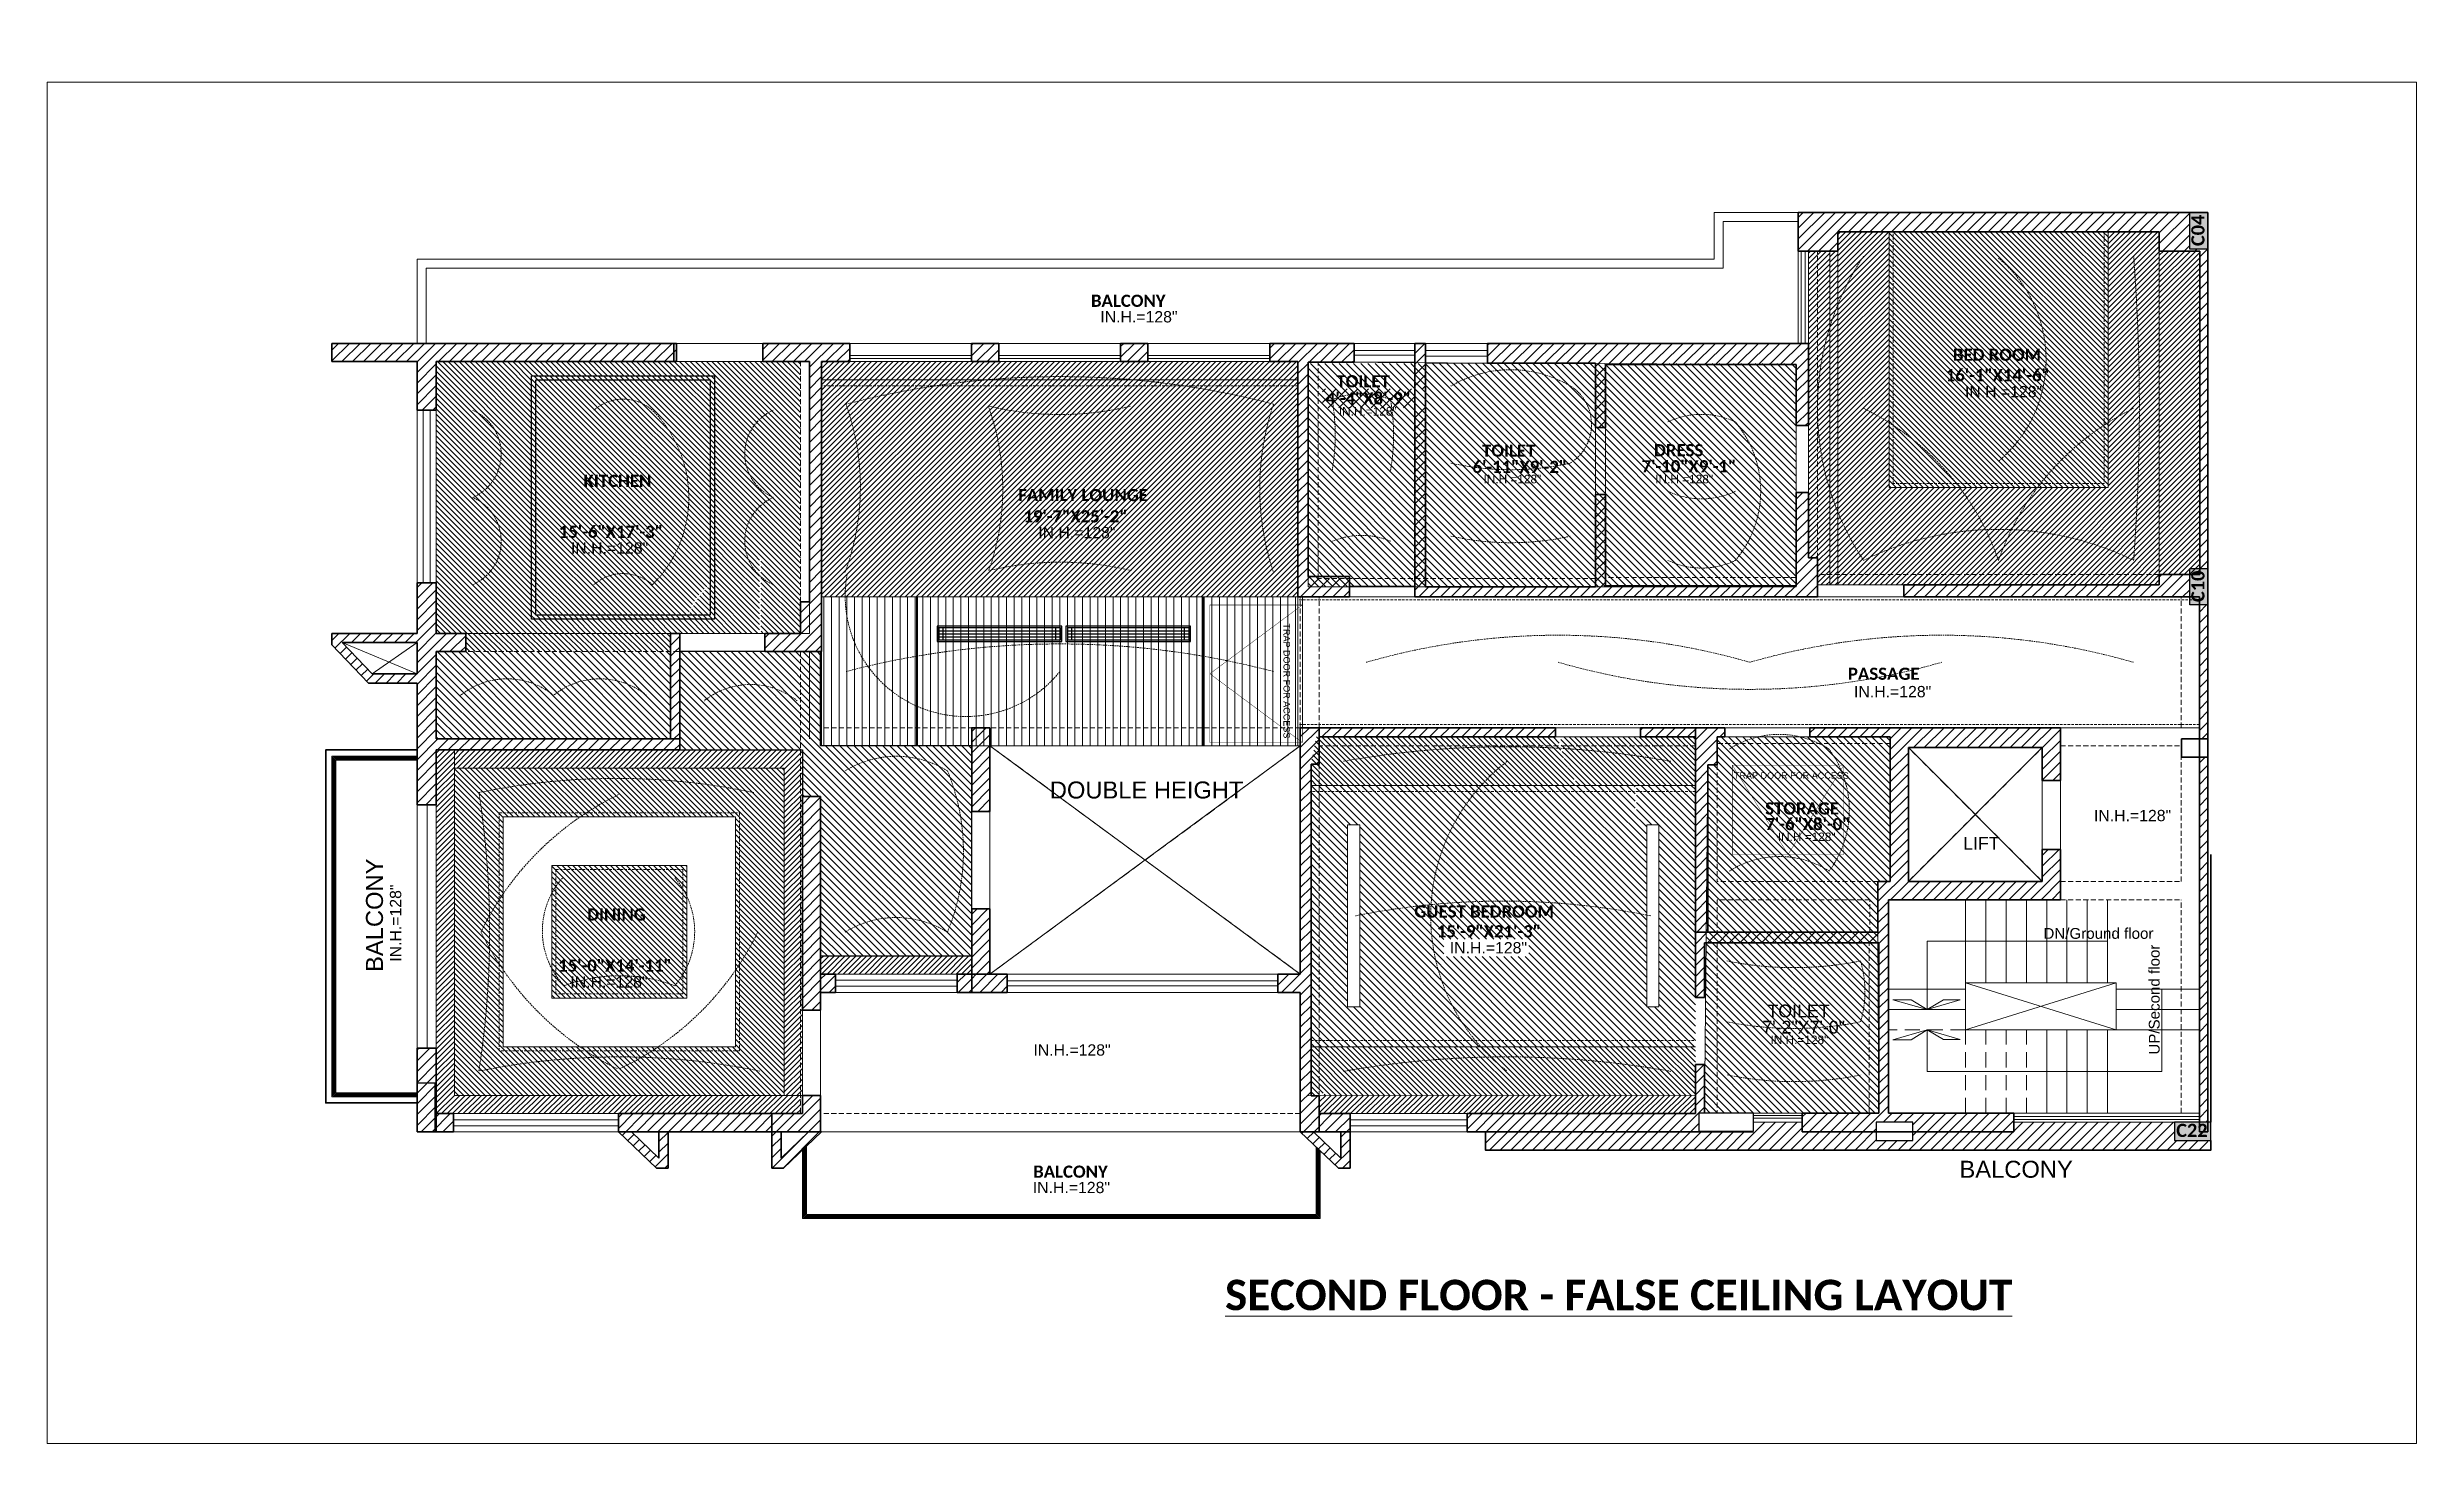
# Model space of a CAD drawing. Header units: inches. Extents: x 334 to 1502, y 431 to 1120.
import ezdxf

# ---------------------------------------------------------------- set-up
doc = ezdxf.new("R2010")
doc.units = ezdxf.units.IN
for name, pattern in [('DASH', [0.35, 0.25, -0.1]), ('DASHED', [0.75, 0.5, -0.25]), ('DASHED2', [0.375, 0.25, -0.125]), ('HIDDEN', [0.375, 0.25, -0.125])]:
    doc.linetypes.add(name, pattern=pattern)
doc.layers.add('AC TEXT', color=7, linetype='Continuous')
for name, color, linetype, lineweight in [('ACCESS', 8, 'Continuous', 0), ('COLUMN912', 7, 'Continuous', 30), ('COVE LIGHT', 20, 'Continuous', 20), ('DIM-1', 5, 'Continuous', 9), ('ELE', 252, 'Continuous', 15), ('FALSE CEILING 1', 3, 'Continuous', 20), ('FALSE CEILING 2', 3, 'Continuous', 25), ('FUR', 32, 'Continuous', 18), ('HIGHT LVL', 7, 'Continuous', 5), ('LOOPING', 1, 'Continuous', 0), ('PP-BEAM', 1, 'HIDDEN', 9), ('PP-WALL', 254, 'Continuous', 35), ('PROJECTION', 7, 'DASHED', 20), ('RAILI', 254, 'Continuous', 9), ('SAG AND R', 200, 'Continuous', 30), ('STAIRCASE', 113, 'Continuous', 13), ('TC', 7, 'Continuous', 5), ('TEXT', 7, 'Continuous', 15), ('wall hatch', 253, 'Continuous', 20), ('WINDOW', 255, 'Continuous', 20)]:
    doc.layers.add(name, color=color, linetype=linetype, lineweight=lineweight)
for name, color, linetype, lineweight, true_color in [('COLUMN H', 253, 'Continuous', 5, 0xb0b0b0), ('PP-OUTER', 253, 'Continuous', 5, 0xb0b0b0), ('PROJE.LINTEL', 97, 'Continuous', 15, 0x458c45)]:
    doc.layers.add(name, color=color, linetype=linetype, lineweight=lineweight, true_color=true_color)
doc.styles.add('calibri', font='')
doc.styles.get("Standard").update_dxf_attribs({"font": 'arial.ttf'})
doc.styles.get('calibri').set_extended_font_data('Calibri', bold=True)
pattern_1 = [(135, (-294596.5954, 1027.533), (-1.767766953, -1.767766953), [])]
pattern_2 = [(45, (-294596.5954, 1027.533), (-1.325825215, 1.325825215), [])]
pattern_3 = [(45, (-286389.2876, -2690.9388), (-2.65165043, 2.65165043), [])]
pattern_4 = [(135, (-297036.7012, 1697.5192), (-1.325825215, -1.325825215), [])]
pattern_5 = [(45, (-292254.5132, 301.3502), (-1.325825215, 1.325825215), [])]
pattern_6 = [(45, (-289711.4358, 437.6459), (-1.325825215, 1.325825215), [])]
pattern_7 = [(135, (-296462.777, 1741.9769), (-1.767766953, -1.767766953), [])]

msp = doc.modelspace()

# ---------------------------------------------------------------- texts
at = {"layer": 'AC TEXT', "insert": (946.3, 835.6), "char_height": 3.188, "attachment_point": 1, "rotation": 270}
msp.add_mtext_dynamic_manual_height_columns('TRAP DOOR FOR ACCESS', width=59.998, gutter_width=40, heights=[0], dxfattribs=at)
at = {"layer": 'AC TEXT', "insert": (1165.2, 762.2), "char_height": 3.188, "attachment_point": 1}
msp.add_mtext_dynamic_manual_height_columns('TRAP DOOR FOR ACCESS', width=59.998, gutter_width=40, heights=[0], dxfattribs=at)
at = {"layer": 'HIGHT LVL', "color": 5}
for height, p in [(5.58, (852.8, 984)), (5.58, (1279.1, 947.1)), (4.18, (970.4, 938.1)), (4.18, (1041.7, 904.7)), (4.18, (1126.4, 904.7)), (5.58, (822.2, 877.6)), (5.58, (591.8, 870, 907.7)), (5.58, (1224.4, 799.2)), (5.58, (1342.7, 738.1)), (4.18, (1186.8, 728.3)), (5.58, (1025.1, 672.9)), (5.58, (591.5, 656.1, 907.7)), (4.18, (1183.2, 628.2)), (4.18, (1183.2, 628.2)), (5.58, (819.8, 622.5)), (5.58, (819.5, 554.7))]:
    msp.add_text('IN.H.=128"', height=height, dxfattribs=at).set_placement(p)
msp.add_text('IN.H.=128"', height=5.58, rotation=90, dxfattribs=at).set_placement((508.1, 668.8))
at = {"layer": 'TC', "char_height": 6.5, "width": 58.157, "attachment_point": 1, "rotation": 90, "style": 'calibri'}
for s, insert in [(' C04', (1390.7, 1019.4)), (' C10', (1390.7, 843.9))]:
    msp.add_mtext(s, dxfattribs=dict(at, insert=insert))
at = {"layer": 'TC', "insert": (1381, 588.9), "char_height": 6.5, "width": 58.157, "attachment_point": 1, "style": 'calibri'}
msp.add_mtext(' C22', dxfattribs=at)
at = {"layer": 'TEXT', "color": 0, "lineweight": 5, "style": 'calibri'}
for s, p in [('BALCONY', (848.2, 991.7)), ('BED ROOM', (1273.2, 965.1)), ('TOILET', (969.2, 952)), ('16\'-1"X14\'-6"', (1269.6, 955)), ('4\'-4"X8\'-9"', (964, 943.6)), ('TOILET', (1041, 917.8)), ('DRESS', (1125.8, 918)), ('6\'-11"X9\'-2"', (1036.3, 909.8)), ('7\'-10"X9\'-1"', (1119.7, 910.1)), ('KITCHEN', (598, 902.9)), ('FAMILY LOUNGE', (812.3, 895.9)), ('19\'-7"X25\'-2"', (814.9, 885.4)), ('15\'-6"X17\'-3"', (585.8, 877.8, 907.7)), ('PASSAGE', (1221.4, 807.8)), ('STORAGE', (1180.6, 741.4)), ('7\'-6"X8\'-0"', (1180.7, 733.7)), ('DINING', (599.8, 689.1)), ('GUEST BEDROOM', (1007.6, 690.6)), ('15\'-9"X21\'-3"', (1018.7, 680.8)), ('15\'-0"X14\'-11"', (585.5, 663.9, 907.7)), ('BALCONY', (819.7, 562.3))]:
    msp.add_text(s, height=6, dxfattribs=at).set_placement(p)
at = {"layer": 'TEXT'}
for s, height, p in [('DOUBLE HEIGHT', 8.367, (827.9, 749.3)), ('LIFT', 6.28, (1278.2, 724.1)), ('DN/Ground floor', 5.334, (1317.8, 680.1)), ('TOILET', 6.28, (1181.7, 641.4)), ('TOILET', 6.28, (1181.7, 641.4)), ('7\'-2"X7\'-0"', 6.275, (1179.2, 633.4)), ('7\'-2"X7\'-0"', 6.275, (1179.2, 633.4)), ('BALCONY', 8.37, (1276.4, 562.3))]:
    msp.add_text(s, height=height, dxfattribs=at).set_placement(p)
for s, height, p in [('BALCONY', 8.37, (499.1, 663.8)), ('UP/Second floor', 5.334, (1375.1, 623))]:
    msp.add_text(s, height=height, rotation=90, dxfattribs=at).set_placement(p)
at = {"layer": 'TEXT', "ltscale": 10, "style": 'calibri'}
msp.add_text('%%USECOND FLOOR - FALSE CEILING LAYOUT', height=15, dxfattribs=at).set_placement((914.3, 497))

# ---------------------------------------------------------------- blocks, each defined once
blk = doc.blocks.new('xvxvx')
at = {"layer": 'ELE', "ltscale": 30}
blk.add_line((299793.7, 4777.7), (299793.7, 4609.7), dxfattribs=at)
at = {"layer": 'PP-WALL', "ltscale": 10}
blk.add_lwpolyline([(299835.7, 4780.7), (299790.7, 4780.7), (299790.7, 4606.7), (299835.7, 4606.7)], dxfattribs=at)
at = {"layer": 'PP-WALL', "color": 4, "lineweight": 15, "ltscale": 5}
for points in [[(299835.7, 4777.2), (299794.2, 4777.2), (299794.2, 4610.2), (299835.7, 4610.2)], [(299835.7, 4776.7), (299794.7, 4776.7), (299794.7, 4610.7), (299835.7, 4610.7)], [(299835.7, 4776.2), (299795.2, 4776.2), (299795.2, 4611.2), (299835.7, 4611.2)], [(299835.7, 4775.7), (299795.7, 4775.7), (299795.7, 4611.7), (299835.7, 4611.7)]]:
    blk.add_lwpolyline(points, dxfattribs=at)
at = {"layer": 'PROJECTION', "ltscale": 10}
blk.add_line((299793.7, 4777.7), (299793.7, 4609.7), dxfattribs=at)
at = {"layer": 'RAILI'}
blk.add_lwpolyline([(299793.7, 4777.7), (299793.7, 4609.7)], dxfattribs=at)
blk = doc.blocks.new('cbcb')
at = {"layer": 'PP-WALL', "ltscale": 30}
for p, q in [((299558.9, 4135.5), (299577.7, 4117.5)), ((299558.9, 4135.5), (299583.4, 4135.5)), ((299565.4, 4135.5), (299578.9, 4122.5)), ((299578.9, 4135.5), (299578.9, 4122.5)), ((299583.4, 4135.5), (299583.4, 4117.5)), ((299577.7, 4117.5), (299583.4, 4117.5))]:
    blk.add_line(p, q, dxfattribs=at)
blk = doc.blocks.new('dttdtrttr')
at = {"layer": 'SAG AND R', "lineweight": 30, "ltscale": 10}
for p, q in [((284969.2, 6124.3), (285029.2, 6124.3)), ((284969.2, 6122.8), (285029.2, 6122.8)), ((284969.2, 6121.3), (285029.2, 6121.3)), ((284971.4, 6119.8), (284971.4, 6125.8)), ((285026.9, 6119.8), (285026.9, 6125.8))]:
    blk.add_line(p, q, dxfattribs=at)
at = {"layer": 'SAG AND R', "ltscale": 10}
for points in [[(284968.4, 6119), (285029.9, 6119), (285029.9, 6126.5), (284968.4, 6126.5)], [(284969.2, 6119.8), (285029.2, 6119.8), (285029.2, 6125.8), (284969.2, 6125.8)]]:
    blk.add_lwpolyline(points, close=True, dxfattribs=at)

# ---------------------------------------------------------------- hatches: boundary and pattern name
at = {"layer": 'COLUMN H', "ltscale": 5}
h = msp.add_hatch(color=256, dxfattribs=at)
h.dxf.hatch_style = 1
h.paths.add_polyline_path([(1398.9, 1020.2), (1389.9, 1020.2), (1389.9, 1038.2), (1398.9, 1038.2)])
h = msp.add_hatch(color=256, dxfattribs=at)
h.dxf.hatch_style = 1
h.paths.add_polyline_path([(1398.9, 844.7), (1389.9, 844.7), (1389.9, 862.7), (1398.9, 862.7)])
h = msp.add_hatch(color=256, dxfattribs=at)
h.dxf.hatch_style = 1
h.paths.add_polyline_path([(1382.4, 589.7), (1382.4, 580.7), (1400.4, 580.7), (1400.4, 589.7)])
at = {"layer": 'FALSE CEILING 1', "ltscale": 10}
h = msp.add_hatch(dxfattribs=at)
h.set_pattern_fill('ANSI31', color=256, scale=15, angle=360)
h.set_pattern_definition([(45, (-296771.3898, 716.5284), (-1.325825215, 1.325825215), [])])
h.paths.add_polyline_path([(872.5, 955.7), (747.7, 955.7), (747.7, 848.7), (872.5, 848.7)])
h.paths.add_polyline_path([(950.2, 955.7), (872.5, 955.7), (872.5, 848.7), (950.2, 848.7), (950.2, 858.7)])
h.paths.add_polyline_path([(747.7, 955.7), (715.4, 955.7), (715.4, 848.7), (747.7, 848.7)])
h.paths.add_polyline_path([(820.8, 876.1), (862.6, 876.1)], flags=16)
h.paths.add_polyline_path([(818.2, 1119.6), (802.4, 1119.6)])
at = {"layer": 'FALSE CEILING 1', "ltscale": 10, "true_color": 0xafd9aa}
h = msp.add_hatch(dxfattribs=at)
h.set_pattern_fill('ANSI31', color=9, scale=15)
h.set_pattern_definition(pattern_5)
h.paths.add_polyline_path([(1349.7, 902.6), (1295.7, 902.6), (1295.7, 854.7), (1374.9, 854.7), (1374.9, 982.6), (1349.7, 982.6)])
h.paths.add_polyline_path([(1374.9, 1019.2), (1374.9, 1028.7), (1349.7, 1028.7), (1349.7, 982.6), (1374.9, 982.6)])
h.paths.add_polyline_path([(1295.7, 854.7), (1295.7, 902.6), (1241.7, 902.6), (1241.7, 982.6), (1216.4, 982.6), (1216.4, 854.7)])
h.paths.add_polyline_path([(1241.7, 1028.7), (1216.4, 1028.7), (1216.4, 1019.2), (1216.4, 982.6), (1241.7, 982.6)])
h.paths.add_polyline_path([(1243.3, 876.6), (1243.3, 880.7)], flags=16)
at = {"layer": 'FALSE CEILING 1', "ltscale": 10}
h = msp.add_hatch(dxfattribs=at)
h.set_pattern_fill('ANSI31', color=256, scale=15, angle=90)
h.set_pattern_definition([(135, (614.4288, 294532.7942), (-1.325825215, -1.325825215), [])])
h.paths.add_polyline_path([(1349.7, 902.6), (1349.7, 982.6), (1295.7, 982.6), (1295.7, 902.6)])
h.paths.add_polyline_path([(1349.7, 982.6), (1349.7, 1028.7), (1295.7, 1028.7), (1295.7, 982.6)])
h.paths.add_polyline_path([(1295.7, 982.6), (1295.7, 1028.7), (1241.7, 1028.7), (1241.7, 982.6)])
h.paths.add_polyline_path([(1295.7, 902.6), (1295.7, 982.6), (1241.7, 982.6), (1241.7, 902.6)])
h.paths.add_polyline_path([(1320.4, 1017.8), (1304.6, 1017.8)], flags=16)
h = msp.add_hatch(dxfattribs=at)
h.set_pattern_fill('ANSI31', color=256, scale=15, angle=90)
h.set_pattern_definition([(135, (-294596.5954, 1027.533), (-1.325825215, -1.325825215), [])])
h.paths.add_polyline_path([(662.5, 859.9, -0.162461), (685.4, 868.1), (685.5, 830.7), (704.9, 830.7), (704.9, 846.2), (704.9, 964.7), (525.4, 964.7), (525.4, 830.7), (647.8, 830.7, -0.045739), (648.6, 837.7), (572.4, 837.7), (572.4, 957.7), (662.5, 957.7)])
h.paths.add_polyline_path([(684.8, 868.1, 0.15786), (662.5, 859.9), (662.5, 837.7), (648.6, 837.7, 0.045739), (647.8, 830.7), (684.8, 830.7)], flags=17)
h = msp.add_hatch(dxfattribs=at)
h.set_pattern_fill('ANSI31', color=256, scale=20, angle=90)
h.set_pattern_definition(pattern_1)
h.paths.add_polyline_path([(1195.9, 853.7), (1195.9, 963.8), (955.2, 963.8), (955.2, 853.7)])
h = msp.add_hatch(dxfattribs=at)
h.set_pattern_fill('ANSI31', color=71, scale=15, angle=270)
h.set_pattern_definition([(315, (-294596.5954, 1025.533), (1.325825215, 1.325825215), [])])
edge = h.paths.add_edge_path()
edge.add_line((662.5, 957.7), (572.4, 957.7))
edge.add_line((572.4, 957.7), (572.4, 837.7))
edge.add_line((572.4, 837.7), (649.1, 837.7))
edge.add_arc((677, 831.6), 28.6, 120.6669, 167.6402, ccw=False)
edge.add_line((662.5, 856.2), (662.5, 957.7))
edge = h.paths.add_edge_path()
edge.add_arc((687.3, 824.1), 40.6, 127.8317, 160.4753)
edge.add_line((649.1, 837.7), (662.5, 837.7))
edge.add_line((662.5, 837.7), (662.5, 856.2))
h.paths.add_polyline_path([(608.4, 884.1), (628.3, 884.1), (628.3, 892.3), (608.4, 892.3)], flags=16)
h.paths.add_polyline_path([(608.4, 884.1), (628.3, 884.1), (628.3, 892.3), (608.4, 892.3)], flags=16)
h = msp.add_hatch(dxfattribs=at)
h.set_pattern_fill('ANSI31', color=256, scale=15, angle=90)
h.set_pattern_definition([(135, (-292527.2555, 416.8121), (-1.325825215, -1.325825215), [])])
h.paths.add_polyline_path([(539.9, 830.7), (539.9, 821.7), (640.9, 821.7), (640.9, 830.7)])
h = msp.add_hatch(dxfattribs=at)
h.set_pattern_fill('ANSI31', color=256, scale=20, angle=90)
h.set_pattern_definition(pattern_1)
h.paths.add_polyline_path([(640.9, 821.7), (525.4, 821.7), (525.4, 778.7), (640.9, 778.7)])
h = msp.add_hatch(dxfattribs=at)
h.set_pattern_fill('ANSI31', color=256, scale=20, angle=90)
h.set_pattern_definition(pattern_1)
h.paths.add_polyline_path([(789.4, 775.2), (714.9, 775.2), (714.9, 821.7), (704.9, 821.7), (704.9, 773.2), (705.9, 773.2), (705.9, 764.2), (705.9, 750.2), (714.9, 750.2), (714.9, 671.7), (789.4, 671.7)])
h.paths.add_polyline_path([(704.9, 821.7), (645.4, 821.7), (645.4, 773.2), (704.9, 773.2)])
h = msp.add_hatch(dxfattribs=at)
h.set_pattern_fill('ANSI31', color=71, scale=15, angle=270)
h.set_pattern_definition([(315, (-296462.777, 1741.9769), (1.325825215, 1.325825215), [])])
h.paths.add_polyline_path([(1096.3, 626.9), (956.7, 626.9), (956.7, 602.7), (1096.3, 602.9)])
h.paths.add_polyline_path([(1146.2, 626.9), (1096.3, 626.9), (1096.3, 602.9), (1146.2, 602.9)])
edge = h.paths.add_edge_path()
edge.add_line((1078.5, 779.7), (959.3, 779.7))
edge.add_line((959.3, 779.7), (956.7, 766.2))
edge.add_line((956.7, 766.2), (956.7, 755.7))
edge.add_line((956.7, 755.7), (1088.8, 755.7))
edge.add_arc((1125.5, 785.6), 47.3, 187.1411, 219.1665, ccw=False)
h.paths.add_polyline_path([(1117.2, 779.7), (1096.3, 779.7), (1096.3, 755.7), (1117.2, 755.7)])
edge = h.paths.add_edge_path()
edge.add_line((1096.3, 779.7), (1079.9, 779.7))
edge.add_arc((1115.7, 779.3), 35.8, 179.4117, 221.29)
edge.add_line((1088.8, 755.7), (1096.3, 755.7))
edge.add_line((1096.3, 755.7), (1096.3, 779.7))
h.paths.add_polyline_path([(1146.2, 779.7), (1117.2, 779.7), (1117.2, 755.7), (1146.2, 755.7)])
h.paths.add_polyline_path([(963.1, 762.6), (963.1, 783.9)])
h.paths.add_polyline_path([(1143.4, 598), (1164.8, 598)])
h.paths.add_polyline_path([(963.1, 602.3), (963.1, 603.9), (960.7, 604.6), (960.7, 603)])
h.paths.add_polyline_path([(1157.9, 763.8), (1142.1, 763.8)])
at = {"layer": 'FALSE CEILING 1', "ltscale": 10, "true_color": 0xafd9aa}
h = msp.add_hatch(dxfattribs=at)
h.set_pattern_fill('ANSI31', color=9, scale=15, angle=360)
h.set_pattern_definition([(45, (-291127.7268, 437.6459), (-1.325825215, 1.325825215), [])])
h.paths.add_polyline_path([(705.9, 773.2), (645.4, 773.2), (645.4, 773.2), (534.4, 773.2), (534.4, 764.2), (696.9, 764.2), (696.9, 602.9), (705.9, 602.9)])
at = {"layer": 'FALSE CEILING 1', "ltscale": 10}
h = msp.add_hatch(dxfattribs=at)
h.set_pattern_fill('ANSI31', color=256, scale=20, angle=90)
h.set_pattern_definition([(135, (-294864.557, 1027.533), (-1.767766953, -1.767766953), [])])
h.paths.add_polyline_path([(1150.7, 594.2), (1152.4, 765.9), (1156.9, 765.9), (1156.9, 779.7), (1242.2, 779.7), (1242.2, 708.4), (1236.2, 708.4), (1236.2, 683.4), (1236.7, 594.2)])
h = msp.add_hatch(dxfattribs=at)
h.set_pattern_fill('ANSI31', color=256, scale=15, angle=90)
h.set_pattern_definition(pattern_4)
h.paths.add_polyline_path([(534.4, 764.2), (534.4, 602.9), (696.9, 602.9), (696.9, 764.2)])
h.paths.add_polyline_path([(558.4, 740.2), (558.4, 626.9), (672.9, 626.9), (672.9, 740.2)], flags=16)
h.paths.add_polyline_path([(582.4, 716.2), (582.4, 650.9), (648.9, 650.9), (648.9, 716.2)], flags=0)
h = msp.add_hatch(dxfattribs=at)
h.set_pattern_fill('ANSI31', color=256, scale=20, angle=90)
h.set_pattern_definition(pattern_7)
h.paths.add_polyline_path([(960.7, 755.7), (956.7, 755.7), (956.7, 742.2), (956.7, 671.7), (960.7, 671.7)])
h.paths.add_polyline_path([(960.7, 671.7), (956.7, 671.7), (956.7, 626.7), (956.7, 624.9), (960.7, 624.9)])
h = msp.add_hatch(dxfattribs=at)
h.set_pattern_fill('ANSI31', color=256, scale=20, angle=90)
h.set_pattern_definition(pattern_7)
h.paths.add_polyline_path([(1146.2, 651.2), (1146.2, 671.7), (1128.2, 671.7), (1128.2, 646.5), (1122.2, 646.5), (1122.2, 671.7), (1096.3, 671.7), (1096.3, 626.9), (1146.2, 626.9)])
h.paths.add_polyline_path([(1096.3, 671.7), (980.7, 671.7), (980.7, 646.5), (974.7, 646.5), (974.7, 671.7), (960.7, 671.7), (960.7, 626.9), (1096.3, 626.9)])
edge = h.paths.add_edge_path()
edge.add_arc((1118.1, 780.8), 38.6, 226.8241, 235.7124, ccw=False)
edge.add_line((1091.7, 752.7), (960.7, 752.7))
edge.add_line((960.7, 752.7), (960.7, 671.7))
edge.add_line((960.7, 671.7), (974.7, 671.7))
edge.add_line((974.7, 671.7), (974.7, 736.3))
edge.add_line((974.7, 736.3), (980.7, 736.3))
edge.add_line((980.7, 736.3), (980.7, 671.7))
edge.add_line((980.7, 671.7), (1096.3, 671.7))
edge.add_line((1096.3, 671.7), (1096.3, 748.9))
edge = h.paths.add_edge_path()
edge.add_line((1146.2, 752.7), (1117.2, 752.7))
edge.add_line((1117.2, 752.7), (1117.2, 742.3))
edge.add_line((1117.2, 742.3), (1116.5, 742.3))
edge.add_arc((1118.1, 780.8), 38.6, 235.7124, 267.6517, ccw=False)
edge.add_line((1096.3, 748.9), (1096.3, 671.7))
edge.add_line((1096.3, 671.7), (1122.2, 671.7))
edge.add_line((1122.2, 671.7), (1122.2, 736.3))
edge.add_line((1122.2, 736.3), (1128.2, 736.3))
edge.add_line((1128.2, 736.3), (1128.2, 671.7))
edge.add_line((1128.2, 671.7), (1146.2, 671.7))
edge.add_line((1146.2, 671.7), (1146.2, 752.7))
h.paths.add_polyline_path([(1146.2, 755.7), (1117.2, 755.7), (1117.2, 752.7), (1146.2, 752.7)])
edge = h.paths.add_edge_path(flags=17)
edge.add_line((1116.5, 752.7), (1096.3, 752.7))
edge.add_line((1096.3, 752.7), (1096.3, 748.9))
edge.add_arc((1118.1, 780.8), 38.6, 235.7124, 267.6517)
edge.add_line((1116.5, 742.3), (1116.5, 752.7))
h.paths.add_polyline_path([(1116.5, 755.7), (1096.3, 755.7), (1096.3, 752.7), (1116.5, 752.7)])
edge = h.paths.add_edge_path(flags=17)
edge.add_line((1096.3, 752.7), (1091.7, 752.7))
edge.add_arc((1118.1, 780.8), 38.6, 226.8241, 235.7124)
edge.add_line((1096.3, 748.9), (1096.3, 752.7))
edge = h.paths.add_edge_path()
edge.add_line((1096.3, 755.7), (1088.8, 755.7))
edge.add_arc((1118.1, 780.8), 38.6, 220.6578, 226.8241)
edge.add_line((1091.7, 752.7), (1096.3, 752.7))
edge.add_line((1096.3, 752.7), (1096.3, 755.7))
edge = h.paths.add_edge_path()
edge.add_line((1088.8, 755.7), (960.7, 755.7))
edge.add_line((960.7, 755.7), (960.7, 752.7))
edge.add_line((960.7, 752.7), (1091.7, 752.7))
edge.add_arc((1118.1, 780.8), 38.6, 220.6578, 226.8241, ccw=False)
h.paths.add_polyline_path([(1096.3, 628.9), (960.7, 626.9)], flags=17)
h.paths.add_polyline_path([(1146.2, 628.9), (1096.3, 626.9)], flags=17)
h.paths.add_polyline_path([(1022.2, 671.4), (1064, 671.4), (1064, 679.9), (1022.2, 679.9)])
h = msp.add_hatch(dxfattribs=at)
h.set_pattern_fill('ANSI31', color=256, scale=15, angle=90)
h.set_pattern_definition(pattern_4)
h.paths.add_polyline_path([(582.4, 716.2), (582.4, 650.9), (648.9, 650.9), (648.9, 716.2)])
at = {"layer": 'FUR', "ltscale": 10}
h = msp.add_hatch(dxfattribs=at)
h.set_pattern_fill('ANSI31', color=256, scale=15)
h.set_pattern_definition(pattern_5)
h.paths.add_polyline_path([(1206.4, 982.6), (1201.9, 982.6), (1201.9, 973.7), (1201.9, 933.2), (1201.9, 900.2), (1201.9, 867.9), (1206.4, 867.9)])
h.paths.add_polyline_path([(1212.4, 982.6), (1206.4, 982.6), (1206.4, 867.9), (1206.4, 859.7), (1212.4, 859.7)])
h.paths.add_polyline_path([(1212.4, 859.7), (1206.4, 859.7), (1206.4, 854.7), (1212.4, 854.7)])
h.paths.add_polyline_path([(1206.4, 1019.2), (1201.9, 1019.2), (1201.9, 982.6), (1206.4, 982.6)])
h.paths.add_polyline_path([(1212.4, 1019.2), (1206.4, 1019.2), (1206.4, 982.6), (1212.4, 982.6)])
h = msp.add_hatch(dxfattribs=at)
h.set_pattern_fill('ANSI31', color=256, scale=15)
h.set_pattern_definition(pattern_6)
h.paths.add_polyline_path([(1216.4, 1019.2), (1212.4, 1019.2), (1212.4, 982.6), (1216.4, 982.6)])
h.paths.add_polyline_path([(1216.4, 982.6), (1212.4, 982.6), (1212.4, 854.7), (1216.4, 854.7)])
h.paths.add_polyline_path([(1212.4, 904.8), (1212.4, 931.9), (1212.4, 932.2), (1212.4, 905.1)], flags=17)
h = msp.add_hatch(dxfattribs=at)
h.set_pattern_fill('ANSI31', color=256, scale=15)
h.set_pattern_definition(pattern_6)
h.paths.add_polyline_path([(1394.9, 982.6), (1374.9, 982.6), (1374.9, 859.7), (1394.9, 859.7)])
h.paths.add_polyline_path([(1394.9, 1019.2), (1374.9, 1019.2), (1374.9, 982.6), (1394.9, 982.6)])
h = msp.add_hatch(dxfattribs=at)
h.set_pattern_fill('ANSI31', color=256, scale=15)
h.set_pattern_definition([(45, (-296771.3898, 716.5284), (-1.325825215, 1.325825215), [])])
h.paths.add_polyline_path([(872.5, 964.7), (862.8, 964.7), (802.8, 964.7), (789.3, 964.7), (747.7, 964.7), (747.7, 955.7), (872.5, 955.7)])
h.paths.add_polyline_path([(950.2, 964.7), (936.3, 964.7), (876.3, 964.7), (872.5, 964.7), (872.5, 955.7), (950.2, 955.7)])
h.paths.add_polyline_path([(747.7, 964.7), (729.3, 964.7), (715.4, 964.7), (715.4, 955.7), (747.7, 955.7)])
h = msp.add_hatch(dxfattribs=at)
h.set_pattern_fill('LINE', color=256, scale=30, angle=90)
h.set_pattern_definition([(90, (-294595.951, 1027.533), (-3.75, 2e-16), [])])
h.paths.add_polyline_path([(950.2, 848.7), (763.3, 848.7), (763.3, 775.2), (950.2, 775.2)])
h.paths.add_polyline_path([(762.8, 848.7), (715.4, 848.7), (715.4, 775.2), (762.8, 775.2)])
at = {"layer": 'FUR', "lineweight": 30, "ltscale": 10}
h = msp.add_hatch(color=256, dxfattribs=at)
h.dxf.hatch_style = 1
h.paths.add_polyline_path([(762.6, 848.7), (762.1, 848.7), (762.1, 775.2), (762.6, 775.2)])
h.paths.add_polyline_path([(924.1, 839.4), (924.1, 783.5), (931, 783.5), (931, 839.4)], flags=9)
h.paths.add_polyline_path([(844.6, 776.8), (871.7, 776.8), (871.7, 783.7), (844.6, 783.7)], flags=9)
h = msp.add_hatch(color=256, dxfattribs=at)
h.dxf.hatch_style = 1
h.paths.add_polyline_path([(903.5, 848.7), (903, 848.7), (903, 775.2), (903.5, 775.2)])
at = {"layer": 'FUR', "ltscale": 10}
h = msp.add_hatch(dxfattribs=at)
h.set_pattern_fill('ANSI31', color=256, scale=15)
h.set_pattern_definition(pattern_2)
h.paths.add_polyline_path([(704.9, 599.9), (531.4, 599.9), (531.4, 773.2), (525.4, 773.2), (525.4, 746.2), (525.4, 626.2), (525.4, 593.9), (533.9, 593.9), (615.2, 593.9), (690.9, 593.9), (704.9, 593.9)])
h.paths.add_polyline_path([(704.9, 602.9), (534.4, 602.9), (534.4, 764.2), (534.4, 773.2), (531.4, 773.2), (531.4, 599.9), (704.9, 599.9)], flags=17)
h = msp.add_hatch(dxfattribs=at)
h.set_pattern_fill('ANSI31', color=256, scale=15)
h.set_pattern_definition([(45, (-292527.2555, 416.8121), (-1.325825215, 1.325825215), [])])
h.paths.add_polyline_path([(783.4, 671.7), (714.9, 671.7), (714.9, 668.7), (783.4, 668.7)], flags=17)
h.paths.add_polyline_path([(789.4, 671.7), (783.4, 671.7), (783.4, 668.7), (714.9, 668.7), (714.9, 662.7), (722.2, 662.7), (782.2, 662.7), (789.4, 662.7)])
h = msp.add_hatch(dxfattribs=at)
h.set_pattern_fill('ANSI31', color=256, scale=15)
h.set_pattern_definition(pattern_2)
h.paths.add_polyline_path([(960.7, 602.7), (960.7, 593.9), (975.9, 593.9), (1033.7, 593.9), (1146.2, 593.9), (1146.2, 602.9)])
at = {"layer": 'wall hatch', "ltscale": 10}
h = msp.add_hatch(dxfattribs=at)
h.set_pattern_fill('ANSI31', color=256, scale=30, style=0)
h.set_pattern_definition([(45, (-299319.802, -4007.5267), (-2.65165043, 2.65165043), [])])
h.paths.add_polyline_path([(960.7, 593.9), (960.7, 602.7), (956.7, 602.7), (956.7, 766.2), (960.7, 766.2), (960.7, 784.2), (951.4, 784.2), (951.4, 662.7), (940.4, 662.7), (940.4, 653.7), (951.4, 653.7), (951.4, 584.9), (960.7, 584.9)])
h.paths.add_polyline_path([(975.9, 593.9), (960.7, 593.9), (960.7, 584.9), (975.9, 584.9)])
h.paths.add_polyline_path([(975.9, 584.9), (971.4, 584.9), (971.4, 572), (957.9, 584.9), (951.4, 584.9), (970.2, 566.9), (975.9, 566.9)])
h.paths.add_polyline_path([(1147.9, 594.2), (1150.7, 594.2), (1150.7, 618.2), (1146.2, 618.2), (1146.2, 593.9), (1033.7, 593.9), (1033.7, 584.9), (1142.2, 584.9), (1147.9, 584.9)])
h.paths.add_polyline_path([(1235.4, 584.9), (1234.2, 584.9), (1198.9, 584.9), (1198.9, 589.7), (1174.9, 589.7), (1174.9, 584.9), (1142.2, 584.9), (1042.7, 584.9), (1042.7, 575.9), (1398.9, 575.9), (1398.9, 580.7), (1382.4, 580.7), (1382.4, 589.7), (1303.2, 589.7), (1303.2, 584.9), (1253.4, 584.9), (1253.4, 580.7), (1235.4, 580.7)])
h.paths.add_polyline_path([(1303.2, 594.2), (1241.4, 594.2), (1241.4, 699.4), (1326.2, 699.4), (1326.2, 724.2), (1317.2, 724.2), (1317.2, 708.4), (1251.2, 708.4), (1251.2, 774.4), (1317.2, 774.4), (1317.2, 758.2), (1326.2, 758.2), (1326.2, 784.2), (1202.7, 784.2), (1202.7, 779.7), (1242.2, 779.7), (1242.2, 708.4), (1236.2, 708.4), (1236.2, 683.4), (1146.2, 683.4), (1146.2, 651.2), (1150.7, 651.2), (1150.7, 678.2), (1236.7, 678.2), (1236.7, 594.2), (1198.9, 594.2), (1198.9, 584.9), (1234.2, 584.9), (1235.4, 584.9), (1235.4, 589.7), (1253.4, 589.7), (1253.4, 584.9), (1303.2, 584.9), (1303.2, 589.7)])
h.paths.add_polyline_path([(1156.9, 779.7), (1160.7, 779.7), (1160.7, 784.2), (1146.2, 784.2), (1146.2, 683.4), (1152.4, 683.4), (1152.4, 765.9), (1156.9, 765.9)])
h.paths.add_polyline_path([(1146.2, 784.2), (1119.2, 784.2), (1119.2, 779.7), (1146.2, 779.7)])
h.paths.add_polyline_path([(1077.2, 784.2), (960.7, 784.2), (960.7, 779.7), (1077.2, 779.7)])
h.paths.add_polyline_path([(1398.9, 769.7), (1394.7, 769.7), (1394.7, 589.7), (1398.9, 589.7)])
h.paths.add_polyline_path([(1398.9, 844.7), (1394.7, 844.7), (1394.7, 778.7), (1398.9, 778.7)])
h.paths.add_polyline_path([(1398.9, 1020.2), (1389.9, 1020.2), (1389.9, 1019.2), (1394.9, 1019.2), (1394.9, 862.7), (1398.9, 862.7)])
h.paths.add_polyline_path([(1389.9, 1038.2), (1196.9, 1038.2), (1196.9, 1019.2), (1216.4, 1019.2), (1216.4, 1028.7), (1374.9, 1028.7), (1374.9, 1019.2), (1389.9, 1019.2), (1389.9, 1020.2)])
h.paths.add_polyline_path([(1389.9, 859.7), (1374.9, 859.7), (1374.9, 854.7), (1248.9, 854.7), (1248.9, 848.7), (1389.9, 848.7)])
h.paths.add_polyline_path([(1206.4, 867.9), (1201.9, 867.9), (1201.9, 900.2), (1195.9, 900.2), (1195.9, 854.2), (1167.8, 854.2), (1101.9, 854.2), (1101.9, 894.2), (1101.9, 899.2), (1096.9, 899.2), (1096.9, 853.7), (1013.2, 853.7), (1013.2, 857.7), (1007.9, 857.7), (1007.9, 848.7), (1206.4, 848.7)])
h.paths.add_polyline_path([(1201.9, 973.7), (1043.7, 973.7), (1043.7, 963.9), (1096.9, 963.9), (1096.9, 932.2), (1101.9, 932.2), (1101.9, 963.2), (1195.9, 963.2), (1195.9, 933.2), (1201.9, 933.2)])
h.paths.add_polyline_path([(1013.2, 973.7), (1007.9, 973.7), (1007.9, 857.7), (1013.2, 857.7)])
h.paths.add_polyline_path([(975.7, 857.7), (960.2, 857.7), (960.2, 858.7), (955.2, 858.7), (955.2, 964.4), (977.9, 964.4), (977.9, 973.7), (936.3, 973.7), (936.3, 964.7), (950.2, 964.7), (950.2, 848.7), (975.7, 848.7)])
h.paths.add_polyline_path([(955, 909.3), (955, 909.3), (955, 909.5), (954.7, 909.5), (954.7, 910.8), (955, 910.8), (955, 911.1), (955, 916.9)], flags=16)
h.paths.add_polyline_path([(876.3, 973.7), (862.8, 973.7), (862.8, 964.7), (876.3, 964.7)])
h.paths.add_polyline_path([(802.8, 973.7), (789.3, 973.7), (789.3, 964.7), (802.8, 964.7)])
h.paths.add_polyline_path([(729.3, 973.7), (686.4, 973.7), (686.4, 964.7), (709.4, 964.7), (709.4, 846.2), (704.9, 846.2), (704.9, 830.7), (687.4, 830.7), (687.4, 826.2), (687.4, 821.7), (715.4, 821.7), (715.4, 964.7), (729.3, 964.7)])
h.paths.add_polyline_path([(643.9, 973.7), (515.9, 973.7), (515.9, 940.7), (525.4, 940.7), (525.4, 964.7), (643.9, 964.7)])
h.paths.add_polyline_path([(515.9, 973.7), (473.9, 973.7), (473.9, 964.7), (515.9, 964.7)])
h.paths.add_polyline_path([(645.4, 778.7), (525.4, 778.7), (525.4, 821.7), (539.9, 821.7), (539.9, 830.7), (525.4, 830.7), (525.4, 855.7), (515.9, 855.7), (515.9, 746.2), (525.4, 746.2), (525.4, 773.2), (645.4, 773.2)])
h.paths.add_polyline_path([(515.9, 810.7), (493.8, 810.7), (479, 826.2), (515.9, 826.2), (515.9, 830.7), (473.9, 830.7), (473.9, 825), (491.9, 806.2), (515.9, 806.2)])
h.paths.add_polyline_path([(714.9, 750.2), (705.9, 750.2), (705.9, 644.9), (714.9, 644.9)])
h.paths.add_polyline_path([(714.9, 602.9), (705.9, 602.9), (705.9, 593.9), (690.9, 593.9), (690.9, 584.9), (714.9, 584.9)])
h.paths.add_polyline_path([(715.4, 584.9), (708.9, 584.9), (695.4, 572), (695.4, 584.9), (690.9, 584.9), (690.9, 566.9), (696.7, 566.9)])
h.paths.add_polyline_path([(690.9, 593.9), (615.2, 593.9), (615.2, 584.9), (690.9, 584.9)])
h.paths.add_polyline_path([(639.7, 584.9), (635.2, 584.9), (635.2, 572), (621.7, 584.9), (615.2, 584.9), (633.9, 566.9), (639.7, 566.9)])
h.paths.add_polyline_path([(524.9, 608.9), (515.9, 608.9), (515.9, 584.9), (524.9, 584.9)])
h.paths.add_polyline_path([(525.4, 626.2), (516.4, 626.2), (515.9, 626.2), (515.9, 608.9), (524.9, 608.9), (524.9, 584.9), (525.4, 584.9)])
h.paths.add_polyline_path([(533.9, 593.9), (525.4, 593.9), (525.4, 584.9), (533.9, 584.9)])
h.paths.add_polyline_path([(962.4, 941.9), (1013.2, 941.9), (1013.2, 951.2), (962.4, 951.2)])
h = msp.add_hatch(dxfattribs=at)
h.set_pattern_fill('ANSI31', color=256, scale=30, style=0)
h.set_pattern_definition(pattern_3)
h.paths.add_polyline_path([(645.4, 830.7), (640.9, 830.7), (640.9, 821.7), (645.4, 821.7)])
h = msp.add_hatch(dxfattribs=at)
h.set_pattern_fill('ANSI31', color=256, scale=30, style=0)
h.set_pattern_definition(pattern_3)
h.paths.add_polyline_path([(645.4, 821.7), (640.9, 821.7), (640.9, 778.7), (645.4, 778.7)])
h.paths.add_polyline_path([(647.4, 796.8), (659.5, 796.8), (659.5, 807), (647.4, 807)], flags=9)
h.paths.add_polyline_path([(661.5, 807.9), (671.3, 807.9), (671.3, 814), (661.5, 814)], flags=9)
h = msp.add_hatch(dxfattribs=at)
h.set_pattern_fill('ANSI31', color=256, scale=30, style=0)
h.set_pattern_definition(pattern_3)
h.paths.add_polyline_path([(798.4, 694.9), (789.4, 694.9), (789.4, 662.7), (798.4, 662.7)])
h.paths.add_polyline_path([(806.9, 662.7), (782.2, 662.7), (782.2, 653.7), (806.9, 653.7)])
h.paths.add_polyline_path([(722.2, 662.7), (714.9, 662.7), (714.9, 653.7), (722.2, 653.7)])
h.paths.add_polyline_path([(798.4, 784.2), (789.4, 784.2), (789.4, 742.9), (798.4, 742.9)])

# ---------------------------------------------------------------- linework, layer by layer
at = {"layer": 'ACCESS', "color": 250, "linetype": 'DASH', "ltscale": 2, "const_width": 0.2}
for points in [[(906.8, 844.7), (952.4, 844.7), (952.4, 776.9), (906.8, 776.9)], [(1164.4, 721.7), (1164.4, 765.7), (1219.4, 765.7), (1219.4, 721.7)]]:
    msp.add_lwpolyline(points, close=True, dxfattribs=at)
for points in [[(952.4, 844.7), (906.8, 810.8), (952.4, 776.9)], [(1164.4, 765.7), (1191.9, 721.7), (1219.4, 765.7)]]:
    msp.add_lwpolyline(points, dxfattribs=at)
at = {"layer": 'COLUMN912', "color": 7}
for points in [[(1398.9, 1020.2), (1389.9, 1020.2), (1389.9, 1038.2), (1398.9, 1038.2)], [(1398.9, 1020.2), (1389.9, 1020.2), (1389.9, 1038.2), (1398.9, 1038.2)], [(1398.9, 844.7), (1389.9, 844.7), (1389.9, 862.7), (1398.9, 862.7)], [(515.9, 584.9), (524.9, 584.9), (524.9, 608.9), (515.9, 608.9)], [(533.9, 584.9), (525.4, 584.9), (525.4, 593.9), (533.9, 593.9)], [(1147.9, 594.2), (1147.9, 585.2), (1174.9, 585.2), (1174.9, 594.2)], [(1235.4, 589.7), (1235.4, 580.7), (1253.4, 580.7), (1253.4, 589.7)], [(1382.4, 589.7), (1382.4, 580.7), (1400.4, 580.7), (1400.4, 589.7)], [(1382.4, 589.7), (1382.4, 580.7), (1400.4, 580.7), (1400.4, 589.7)]]:
    msp.add_lwpolyline(points, close=True, dxfattribs=at)
at = {"layer": 'COVE LIGHT', "linetype": 'HIDDEN', "ltscale": 5}
for p, q in [((950.2, 952.8), (715.4, 952.8)), ((950.9, 847.2), (1394.7, 847.2)), ((1394.7, 785.7), (950.9, 785.7))]:
    msp.add_line(p, q, dxfattribs=at)
for points in [[(1243.7, 1028.7), (1347.7, 1028.7), (1347.7, 904.6), (1243.7, 904.6)], [(556.4, 742.2), (674.9, 742.2), (674.9, 624.9), (556.4, 624.9)], [(584.4, 714.2), (646.9, 714.2), (646.9, 652.9), (584.4, 652.9)]]:
    msp.add_lwpolyline(points, close=True, dxfattribs=at)
for points in [[(1146.2, 752.7), (956.7, 752.7), (956.7, 742.2), (956.7, 742.6), (956.7, 752.7)], [(956.7, 629.9), (1146.2, 629.9)]]:
    msp.add_lwpolyline(points, dxfattribs=at)
at = {"layer": 'ELE', "ltscale": 30}
for p, q in [((1196.9, 1038.2), (1155.4, 1038.2)), ((1155.4, 1038.2), (1155.4, 1015.2)), ((1196.9, 1033.7), (1159.9, 1033.7)), ((1159.9, 1033.7), (1159.9, 1010.7)), ((515.9, 1015.2), (1155.4, 1015.2)), ((515.9, 973.7), (515.9, 1015.2)), ((520.4, 1010.7), (1159.9, 1010.7)), ((520.4, 973.7), (520.4, 1010.7)), ((479, 826.2), (515.9, 810.7)), ((515.9, 826.2), (493.8, 810.7)), ((951.4, 775.2), (798.4, 775.2)), ((798.4, 694.9), (798.4, 775.2)), ((798.4, 775.2), (951.4, 662.7)), ((951.4, 775.2), (798.4, 662.7)), ((951.4, 775.2), (798.4, 775.2)), ((798.4, 775.2), (798.4, 694.9)), ((951.4, 584.9), (714.9, 584.9)), ((951.4, 584.9), (714.9, 584.9))]:
    msp.add_line(p, q, dxfattribs=at)
at = {"layer": 'ELE', "ltscale": 10}
for p, q in [((1251.2, 708.4), (1317.2, 774.4)), ((1317.2, 708.4), (1251.2, 774.4))]:
    msp.add_line(p, q, dxfattribs=at)
at = {"layer": 'FALSE CEILING 1', "ltscale": 10}
for points in [[(1241.7, 1028.7), (1349.7, 1028.7), (1349.7, 902.6), (1241.7, 902.6)], [(525.4, 964.7), (709.4, 964.7), (709.4, 830.7), (525.4, 830.7)], [(525.4, 964.7), (709.4, 964.7), (709.4, 830.7), (525.4, 830.7)], [(1195.9, 963.2), (955.2, 964.4), (955.2, 853.7), (1195.9, 853.7)], [(715.4, 955.7), (950.2, 955.7), (950.2, 775.2), (715.4, 775.2)], [(715.4, 955.7), (950.2, 955.7), (950.2, 848.7), (715.4, 848.7)], [(952.4, 848.7), (1394.7, 848.7), (1394.7, 784.2), (952.4, 784.2)], [(525.4, 773.2), (705.9, 773.2), (705.9, 593.9), (525.4, 593.9)], [(534.4, 764.2), (696.9, 764.2), (696.9, 602.9), (534.4, 602.9)], [(534.4, 764.2), (696.9, 764.2), (696.9, 602.9), (534.4, 602.9)], [(558.4, 740.2), (672.9, 740.2), (672.9, 626.9), (558.4, 626.9)], [(974.7, 736.3), (980.7, 736.3), (980.7, 646.5), (974.7, 646.5)], [(1128.2, 736.3), (1122.2, 736.3), (1122.2, 646.5), (1128.2, 646.5)], [(582.4, 716.2), (648.9, 716.2), (648.9, 650.9), (582.4, 650.9)]]:
    msp.add_lwpolyline(points, close=True, dxfattribs=at)
for points in [[(1212.4, 854.7), (1212.4, 1019.2)], [(1212.4, 854.7), (1212.4, 1019.2)], [(1216.4, 854.7), (1216.4, 854.7), (1216.4, 1019.2)], [(1216.4, 854.7), (1216.4, 854.7), (1216.4, 1019.2)], [(1374.9, 859.7), (1374.9, 859.7), (1374.9, 1019.2)], [(1374.9, 859.7), (1374.9, 859.7), (1374.9, 1019.2)], [(534.4, 773.2), (534.4, 602.9), (705.9, 602.9)], [(1146.2, 651.2), (1146.2, 779.7), (960.7, 779.7)], [(1146.2, 651.3), (1146.2, 779.7), (960.7, 779.7)], [(1146.2, 779.7), (1146.2, 779.7), (960.7, 779.7)], [(1156.9, 779.7), (1242.2, 779.7), (1242.2, 708.4), (1236.2, 708.4), (1236.2, 683.4), (1236.7, 594.2), (1150.7, 594.2), (1152.4, 765.9), (1156.9, 765.9), (1156.9, 779.7)], [(1146.2, 764.7), (1146.2, 764.7), (1146.2, 755.7), (956.7, 755.7), (956.7, 751.2), (956.7, 751.2), (956.7, 635.7), (956.7, 635.7), (956.7, 626.9), (1146.2, 626.9)]]:
    msp.add_lwpolyline(points, dxfattribs=at)
at = {"layer": 'FALSE CEILING 1', "ltscale": 30}
msp.add_lwpolyline([(1146.2, 602.9), (1146.2, 602.9), (954.7, 602.7)], dxfattribs=at)
at = {"layer": 'FALSE CEILING 2', "ltscale": 10}
for points in [[(572.4, 957.7), (662.5, 957.7), (662.5, 837.7), (572.4, 837.7)], [(572.4, 957.7), (662.5, 957.7), (662.5, 837.7), (572.4, 837.7)], [(574.4, 955.7), (660.5, 955.7), (660.5, 839.7), (574.4, 839.7)], [(574.4, 955.7), (660.5, 955.7), (660.5, 839.7), (574.4, 839.7)], [(714.9, 775.2), (714.9, 821.7), (645.4, 821.7), (645.4, 773.2), (705.9, 773.2), (705.9, 764.2), (705.9, 750.2), (714.9, 750.2), (714.9, 750.2), (714.9, 671.7), (789.4, 671.7), (789.4, 775.2)]]:
    msp.add_lwpolyline(points, close=True, dxfattribs=at)
at = {"layer": 'FUR', "ltscale": 10}
msp.add_line((715.4, 848.7), (950.2, 848.7), dxfattribs=at)
for points in [[(762.1, 848.7), (762.6, 848.7), (762.6, 775.2), (762.1, 775.2)], [(903, 848.7), (903.5, 848.7), (903.5, 775.2), (903, 775.2)]]:
    msp.add_lwpolyline(points, close=True, dxfattribs=at)
at = {"layer": 'LOOPING', "linetype": 'DASHED2', "ltscale": 3}
for centre, radius, start, end in [((1341.7, 941.7), 135.3, 146.3404, 213.6596), ((373.6, 941.7), 991.5, 355.6619, 4.3381), ((1253.9, 965.7), 65.2, 309.869, 50.131), ((1055.1, 903), 57.7, 59.1025, 120.6519), ((832.8, 542), 415.3, 75.3016, 104.698), ((981.6, 911.4), 37.4, 67.3871, 112.6129), ((1072.4, 933.7), 22.6, 302.9682, 57.0318), ((533.9, 919.2), 23.5, 293.8938, 66.1062), ((617.5, 924.6), 21.6, 48.1639, 131.8361), ((589.4, 897.7), 60.5, 314.7086, 45.2914), ((701, 919.2), 23.5, 113.8938, 246.1062), ((613.8, 902.9), 120.7, 339.5523, 19.7574), ((684, 901.9), 120.7, 340.5619, 19.7574), ((832.8, 1089.3), 150.7, 256.5241, 283.4759), ((1061.9, 902.2), 130.5, 161.4517, 198.5483), ((866.5, 928.5), 102.1, 350.1656, 9.8344), ((895.3, 928.5), 102.1, 350.1656, 9.8344), ((1149.3, 900), 38.7, 64.5397, 115.4514), ((1125.7, 900.8), 52.7, 319.6643, 40.3357), ((1171.3, 823.3), 131.7, 19.2249, 64.0066), ((1420, 823.3), 131.7, 115.9934, 160.7751), ((1055.2, 1046.6), 135.2, 257.3935, 282.6065), ((1149.3, 935.7), 38.7, 244.5486, 295.4603), ((533.9, 876.2), 23.5, 293.8938, 66.1062), ((701, 876.2), 23.5, 113.8938, 246.1062), ((981.6, 841.6), 37.4, 67.3871, 112.6129), ((1055.2, 1010.6), 135.2, 257.3935, 282.6065), ((1295.7, 729), 153, 64.178, 115.822), ((833, 715.1), 150.7, 76.5241, 103.4759), ((1149.3, 901.6), 38.7, 244.5486, 295.4603), ((617.5, 838.6), 21.6, 48.1639, 131.8361), ((786.5, 849.2), 59.5, 169.7374, 321.1769), ((1078.5, 488.4, 12), 341.4, 73.9208, 106.0792), ((1267.6, 488.4), 341.4, 73.9208, 106.0792), ((832.8, 410.2), 415.3, 75.3016, 104.698), ((560.3, 772), 36.3, 50.9097, 129.0903), ((606.1, 772), 36.3, 50.9097, 129.0903), ((1173.1, 1144.5), 341.4, 253.9208, 286.0792), ((680.4, 768.9), 36.6, 51.0942, 128.9058), ((1053.4, 317), 457.8, 79.8389, 100.1611), ((1187.5, 735.7), 45.2, 57.1149, 122.8851), ((1172, 743.5), 50.1, 323.189, 37.0487), ((752.2, 722.5), 47.6, 57.9857, 122.0143), ((680.9, 723.2), 104.4, 337.626, 22.374), ((1112, 691.2), 96.3, 127.4567, 232.5433), ((614.2, 427.6), 331.6, 78.2094, 101.7906), ((102.6, 683.6), 449.1, 351.211, 8.789), ((679.5, 619), 147, 115.9377, 153.9497), ((1187.6, 675.2), 45.5, 57.1937, 122.8063), ((617.1, 684), 39.4, 138.549, 223.3541), ((611.9, 683.6), 40.9, 319.4001, 40.5999), ((752.2, 643), 47.6, 57.9857, 122.0143), ((1051.4, 331), 367.7, 78.5887, 101.4113), ((1051.4, 331), 367.7, 78.5887, 101.4113), ((681.1, 749.3), 149, 206.1746, 243.5068), ((553.4, 747.1), 145.2, 295.4106, 334.0623), ((1194.7, 832.6), 166.7, 258.5906, 281.4094), ((1176.9, 654.1), 52.9, 343.6368, 16.7318), ((615.7, 583.8), 78.1, 69.5722, 110.4278), ((1194.7, 802.6), 166.7, 258.5906, 281.4094), ((615.7, 275.8), 346.1, 78.4577, 101.5423), ((1053.4, 161.7), 460.2, 79.892, 100.108), ((1194.9, 776.4), 166.7, 258.5906, 281.4094)]:
    msp.add_arc(centre, radius, start, end, dxfattribs=at)
at = {"layer": 'PP-BEAM', "color": 8, "lineweight": 5, "ltscale": 5}
for p, q in [((1398.9, 747.2), (1398.9, 1038.2)), ((1398.9, 769.7), (1398.9, 778.7)), ((1400.4, 580.7), (1400.4, 721.7)), ((1400.4, 580.7), (1400.4, 721.7))]:
    msp.add_line(p, q, dxfattribs=at)
at = {"layer": 'PP-BEAM', "ltscale": 10}
for p, q in [((1206.4, 867.9), (1206.4, 1019.2)), ((704.9, 846.2), (704.9, 964.7)), ((960.2, 857.7), (960.2, 964.4)), ((1096.9, 857.7), (960.2, 857.7)), ((1195.9, 858.2), (1101.9, 858.2)), ((1374.9, 859.7), (1206.4, 859.7)), ((1374.9, 859.7), (1206.4, 859.7)), ((951.4, 784.2), (951.4, 848.7)), ((960.7, 784.2), (960.7, 848.7)), ((1385.7, 784.2), (1385.7, 848.7)), ((704.9, 830.7), (539.9, 830.7)), ((704.9, 830.7), (539.9, 830.7)), ((704.9, 821.7), (539.9, 821.7)), ((704.9, 821.7), (704.9, 593.9)), ((951.4, 784.2), (715.4, 784.2)), ((1146.2, 784.2), (960.7, 784.2)), ((1146.2, 784.2), (960.7, 784.2)), ((1146.2, 784.2), (1119.2, 784.2)), ((1326.2, 784.2), (1385.7, 784.2)), ((789.4, 775.2), (715.4, 775.2)), ((789.4, 775.2), (715.4, 775.2)), ((789.4, 662.7), (789.4, 775.2)), ((1146.2, 775.3), (960.7, 775.3)), ((1146.2, 775.2), (960.7, 775.2)), ((1242.2, 776.4), (1156.9, 776.4)), ((1326.2, 775.2), (1385.7, 775.2)), ((1385.7, 708.4), (1385.7, 775.2)), ((960.7, 766.2), (960.7, 602.7)), ((960.7, 766.2), (960.7, 602.7)), ((1156.9, 765.9), (1156.9, 708.4)), ((1236.2, 708.4), (1156.9, 708.4)), ((1326.2, 708.4), (1385.7, 708.4)), ((1156.9, 699.4), (1156.9, 683.4)), ((1232.2, 699.4), (1156.9, 699.4)), ((1232.2, 683.4), (1232.2, 699.4)), ((1326.2, 699.4), (1385.7, 699.4)), ((1385.7, 594.2), (1385.7, 699.4)), ((1156.9, 678.2), (1156.9, 594.2)), ((1231.9, 594.2), (1231.9, 678.2)), ((690.9, 584.9), (525.4, 584.9)), ((951.4, 593.9), (714.9, 593.9)), ((951.4, 593.9), (714.9, 593.9)), ((951.4, 584.9), (714.9, 584.9)), ((951.4, 584.9), (714.9, 584.9))]:
    msp.add_line(p, q, dxfattribs=at)
at = {"layer": 'PP-OUTER'}
msp.add_lwpolyline([(333.6, 1102.4), (1501.8, 1102.4), (1501.8, 431.2), (333.6, 431.2)], close=True, dxfattribs=at)
at = {"layer": 'PP-WALL', "ltscale": 30}
for p, q in [((1196.9, 1019.2), (1196.9, 1038.2)), ((1196.9, 1038.2), (1398.9, 1038.2)), ((1216.4, 1019.2), (1216.4, 1028.7)), ((1216.4, 1028.7), (1374.9, 1028.7)), ((1216.4, 1019.2), (1216.4, 1028.7)), ((1216.4, 1028.7), (1374.9, 1028.7)), ((1374.9, 1019.2), (1374.9, 1028.7)), ((1374.9, 1019.2), (1374.9, 1028.7)), ((1398.9, 584.9), (1398.9, 1038.2)), ((1398.9, 849.2), (1398.9, 1029.2)), ((1196.9, 1019.2), (1216.4, 1019.2)), ((1374.9, 1019.2), (1394.9, 1019.2)), ((1374.9, 1019.2), (1394.9, 1019.2)), ((1394.9, 859.7), (1394.9, 1019.2)), ((1394.9, 859.7), (1394.9, 1019.2)), ((473.9, 973.7), (643.9, 973.7)), ((473.9, 973.7), (473.9, 964.7)), ((642.5, 973.7), (642.5, 964.7)), ((643.9, 973.7), (643.9, 964.7)), ((686.4, 973.7), (729.3, 973.7)), ((686.4, 973.7), (686.4, 964.7)), ((789.3, 973.7), (802.8, 973.7)), ((789.3, 973.7), (802.8, 973.7)), ((862.8, 973.7), (876.3, 973.7)), ((862.8, 973.7), (876.3, 973.7)), ((936.3, 973.7), (977.9, 973.7)), ((977.9, 964.4), (977.9, 973.7)), ((1007.9, 973.7), (1013.2, 973.7)), ((1007.9, 848.7), (1007.9, 973.7)), ((1013.2, 853.7), (1013.2, 973.7)), ((1043.7, 963.9), (1043.7, 973.7)), ((1043.7, 973.7), (1201.9, 973.7)), ((1201.9, 933.2), (1201.9, 973.7)), ((1201.9, 933.2), (1201.9, 973.7)), ((473.9, 964.7), (515.9, 964.7)), ((515.9, 964.7), (515.9, 940.7)), ((643.9, 964.7), (525.4, 964.7)), ((525.4, 940.7), (525.4, 964.7)), ((709.4, 964.7), (686.4, 964.7)), ((709.4, 964.7), (709.4, 846.2)), ((729.3, 964.7), (715.4, 964.7)), ((715.4, 964.7), (715.4, 821.7)), ((802.8, 964.7), (789.3, 964.7)), ((802.8, 964.7), (789.3, 964.7)), ((876.3, 964.7), (862.8, 964.7)), ((876.3, 964.7), (862.8, 964.7)), ((950.2, 964.7), (936.3, 964.7)), ((950.2, 848.7), (950.2, 964.7)), ((977.9, 964.4), (955.2, 964.4)), ((955.2, 858.7), (955.2, 964.4)), ((1096.9, 963.9), (1043.7, 963.9)), ((1096.9, 932.2), (1096.9, 963.9)), ((1101.9, 932.2), (1101.9, 963.2)), ((1195.9, 963.2), (1101.9, 963.2)), ((1195.9, 933.2), (1195.9, 963.2)), ((525.4, 940.7), (515.9, 940.7)), ((1101.9, 932.2), (1096.9, 932.2)), ((1195.9, 933.2), (1201.9, 933.2)), ((1195.9, 854.2), (1195.9, 900.2)), ((1195.9, 900.2), (1201.9, 900.2)), ((1201.9, 867.9), (1201.9, 900.2)), ((1201.9, 867.9), (1201.9, 900.2)), ((1096.9, 853.7), (1096.9, 899.2)), ((1101.9, 899.2), (1096.9, 899.2)), ((1101.9, 854.2), (1101.9, 899.2)), ((1206.4, 867.9), (1201.9, 867.9)), ((1206.4, 867.9), (1201.9, 867.9)), ((1206.4, 848.7), (1206.4, 867.9)), ((525.4, 855.7), (515.9, 855.7)), ((515.9, 855.7), (515.9, 830.7)), ((525.4, 830.7), (525.4, 855.7)), ((975.7, 858.7), (955.2, 858.7)), ((975.7, 848.7), (975.7, 858.7)), ((1096.9, 853.7), (1013.2, 853.7)), ((1096.9, 853.7), (1013.2, 853.7)), ((1195.9, 854.2), (1101.9, 854.2)), ((1195.9, 854.2), (1101.9, 854.2)), ((1374.9, 854.7), (1248.9, 854.7)), ((1248.9, 848.7), (1248.9, 854.7)), ((1374.9, 854.7), (1248.9, 854.7)), ((1394.9, 859.7), (1374.9, 859.7)), ((1374.9, 854.7), (1374.9, 859.7)), ((1394.9, 859.7), (1374.9, 859.7)), ((1374.9, 854.7), (1374.9, 859.7)), ((704.9, 846.2), (704.9, 830.7)), ((709.4, 846.2), (704.9, 846.2)), ((975.7, 848.7), (950.2, 848.7)), ((1206.4, 848.7), (1007.9, 848.7)), ((1394.7, 848.7), (1248.9, 848.7)), ((1394.7, 584.9), (1394.7, 848.7)), ((515.9, 830.7), (473.9, 830.7)), ((473.9, 825), (473.9, 830.7)), ((539.9, 830.7), (525.4, 830.7)), ((539.9, 821.7), (539.9, 830.7)), ((491.9, 806.2), (473.9, 825)), ((493.8, 810.7), (479, 826.2)), ((515.9, 826.2), (479, 826.2)), ((515.9, 826.2), (515.9, 810.7)), ((525.4, 778.7), (525.4, 821.7)), ((539.9, 821.7), (525.4, 821.7)), ((715.4, 821.7), (704.9, 821.7)), ((515.9, 806.2), (491.9, 806.2)), ((515.9, 810.7), (493.8, 810.7)), ((515.9, 806.2), (515.9, 746.2)), ((515.9, 806.2), (515.9, 746.2)), ((960.7, 784.2), (951.4, 784.2)), ((951.4, 784.2), (951.4, 662.7)), ((960.7, 766.2), (960.7, 784.2)), ((1077.2, 784.2), (960.7, 784.2)), ((1146.2, 784.2), (1119.2, 784.2)), ((1160.7, 784.2), (1146.2, 784.2)), ((1146.2, 683.4), (1146.2, 784.2)), ((1326.2, 784.2), (1202.7, 784.2)), ((1326.2, 758.2), (1326.2, 784.2)), ((645.4, 778.7), (525.4, 778.7)), ((525.4, 773.2), (525.4, 746.2)), ((645.4, 773.2), (525.4, 773.2)), ((525.4, 773.2), (525.4, 746.2)), ((1077.2, 779.7), (960.7, 779.7)), ((1146.2, 779.7), (1119.2, 779.7)), ((1156.9, 765.9), (1156.9, 779.7)), ((1156.9, 779.7), (1160.7, 779.7)), ((1202.7, 779.7), (1242.2, 779.7)), ((1242.2, 708.4), (1242.2, 779.7)), ((1317.2, 774.4), (1251.2, 774.4)), ((1251.2, 708.4), (1251.2, 774.4)), ((1317.2, 758.2), (1317.2, 774.4)), ((1385.9, 769.7), (1385.9, 778.7)), ((956.7, 602.7), (956.7, 766.2)), ((960.7, 766.2), (956.7, 766.2)), ((1152.4, 683.4), (1152.4, 765.9)), ((1152.4, 765.9), (1156.9, 765.9)), ((1398.9, 769.7), (1398.9, 769.7)), ((705.9, 750.2), (705.9, 644.9)), ((714.9, 750.2), (714.9, 644.9)), ((1326.2, 758.2), (1317.2, 758.2)), ((525.4, 746.2), (515.9, 746.2)), ((525.4, 746.2), (515.9, 746.2)), ((1326.2, 724.2), (1317.2, 724.2)), ((1317.2, 708.4), (1317.2, 724.2)), ((1326.2, 699.4), (1326.2, 724.2)), ((1400.4, 589.7), (1400.4, 721.7)), ((1242.2, 708.4), (1236.2, 708.4)), ((1236.2, 683.4), (1236.2, 708.4)), ((1317.2, 708.4), (1251.2, 708.4)), ((789.4, 694.9), (789.4, 653.7)), ((1326.2, 699.4), (1241.4, 699.4)), ((1241.4, 594.2), (1241.4, 699.4)), ((1152.4, 683.4), (1146.2, 683.4)), ((1146.2, 651.2), (1146.2, 683.4)), ((1236.2, 683.4), (1146.2, 683.4)), ((1150.7, 678.2), (1150.7, 651.2)), ((1150.7, 678.2), (1236.7, 678.2)), ((1236.7, 678.2), (1236.7, 594.2)), ((722.2, 662.7), (714.9, 662.7)), ((722.2, 662.7), (722.2, 653.7)), ((806.9, 662.7), (782.2, 662.7)), ((782.2, 662.7), (782.2, 653.7)), ((806.9, 662.7), (806.9, 653.7)), ((940.4, 662.7), (940.4, 653.7)), ((951.4, 662.7), (940.4, 662.7)), ((714.9, 644.9), (705.9, 644.9)), ((722.2, 653.7), (714.9, 653.7)), ((806.9, 653.7), (782.2, 653.7)), ((951.4, 653.7), (940.4, 653.7)), ((951.4, 653.7), (951.4, 584.9)), ((515.9, 626.2), (515.9, 584.9)), ((525.4, 626.2), (515.9, 626.2)), ((515.9, 626.2), (515.9, 584.9)), ((525.4, 626.2), (525.4, 584.9)), ((525.4, 626.2), (525.4, 584.9)), ((1146.2, 593.9), (1146.2, 618.2)), ((1150.7, 618.2), (1150.7, 594.2)), ((705.9, 602.9), (705.9, 593.9)), ((714.9, 602.9), (705.9, 602.9)), ((714.9, 602.9), (714.9, 584.9)), ((960.7, 602.7), (956.7, 602.7)), ((960.7, 584.9), (960.7, 602.7)), ((525.4, 584.9), (515.9, 584.9)), ((525.4, 584.9), (515.9, 584.9)), ((635.2, 584.9), (619.7, 584.9)), ((690.9, 593.9), (690.9, 584.9)), ((690.9, 593.9), (705.9, 593.9)), ((714.9, 584.9), (690.9, 584.9)), ((960.7, 584.9), (951.4, 584.9)), ((1146.2, 593.9), (1033.7, 593.9)), ((1033.7, 593.9), (1033.7, 584.9)), ((1142.2, 584.9), (1033.7, 584.9)), ((1174.9, 584.9), (1142.2, 584.9)), ((1236.7, 594.2), (1198.9, 594.2)), ((1198.9, 584.9), (1198.9, 594.2)), ((1234.2, 584.9), (1198.9, 584.9)), ((1303.2, 584.9), (1234.2, 584.9)), ((1303.2, 594.2), (1241.4, 594.2)), ((1303.2, 584.9), (1303.2, 594.2)), ((1394.7, 584.9), (1398.9, 584.9)), ((1394.7, 584.9), (1398.9, 584.9)), ((1243.2, 575.9), (1234.2, 575.9)), ((1400.4, 580.7), (1400.4, 580.7)), ((1400.4, 580.7), (1400.4, 580.7))]:
    msp.add_line(p, q, dxfattribs=at)
at = {"layer": 'PP-WALL', "ltscale": 5}
for p, q in [((729.3, 964.7), (729.3, 973.7)), ((802.8, 973.7), (789.3, 973.7)), ((789.3, 964.7), (789.3, 973.7)), ((802.8, 964.7), (802.8, 973.7)), ((876.3, 973.7), (862.8, 973.7)), ((862.8, 964.7), (862.8, 973.7)), ((876.3, 964.7), (876.3, 973.7)), ((936.3, 964.7), (936.3, 973.7)), ((802.8, 964.7), (789.3, 964.7)), ((876.3, 964.7), (862.8, 964.7)), ((640.9, 830.7), (640.9, 778.7)), ((640.9, 830.7), (645.4, 830.7)), ((645.4, 830.7), (645.4, 773.2)), ((704.9, 830.7), (687.4, 830.7)), ((687.4, 830.7), (687.4, 821.7)), ((687.4, 821.7), (715.4, 821.7)), ((1077.2, 779.7), (1077.2, 784.2)), ((1398.9, 778.7), (1385.9, 778.7)), ((1398.9, 769.7), (1385.9, 769.7)), ((705.9, 750.2), (714.9, 750.2)), ((789.4, 694.9), (798.4, 694.9)), ((798.4, 694.9), (798.4, 662.7)), ((525.4, 626.2), (516.4, 626.2)), ((1400.4, 580.7), (1400.4, 580.7))]:
    msp.add_line(p, q, dxfattribs=at)
at = {"layer": 'PP-WALL', "ltscale": 10}
for p, q in [((1119.2, 779.7), (1119.2, 784.2)), ((1160.7, 779.7), (1160.7, 784.2)), ((1202.7, 784.2), (1202.7, 779.7)), ((1146.2, 651.2), (1150.7, 651.2)), ((1150.7, 618.2), (1146.2, 618.2))]:
    msp.add_line(p, q, dxfattribs=at)
at = {"layer": 'PP-WALL', "ltscale": 5}
msp.add_lwpolyline([(798.4, 784.2), (789.4, 784.2), (789.4, 742.9), (798.4, 742.9)], close=True, dxfattribs=at)
at = {"layer": 'PP-WALL', "ltscale": 30}
for points in [[(533.9, 584.9), (525.4, 584.9), (525.4, 593.9), (533.9, 593.9)], [(690.9, 584.9), (615.2, 584.9), (615.2, 593.9), (690.9, 593.9)], [(960.7, 584.9), (975.9, 584.9), (975.9, 593.9), (960.7, 593.9)]]:
    msp.add_lwpolyline(points, close=True, dxfattribs=at)
msp.add_lwpolyline([(1042.7, 584.9), (1042.7, 575.9), (1400.4, 575.9), (1400.4, 580.7)], dxfattribs=at)
at = {"layer": 'PP-WALL', "color": 4, "lineweight": 15, "ltscale": 5}
for points in [[(706.4, 576.3), (706.4, 542.7), (960.7, 542.7), (960.7, 576.1)], [(706.9, 576.8), (706.9, 543.2), (960.2, 543.2), (960.2, 576.5)], [(707.4, 577.3), (707.4, 543.7), (959.7, 543.7), (959.7, 577)], [(707.9, 577.7), (707.9, 544.2), (959.2, 544.2), (959.2, 577.5)]]:
    msp.add_lwpolyline(points, dxfattribs=at)
at = {"layer": 'PROJE.LINTEL', "ltscale": 10}
for p, q in [((686.4, 973.7), (643.9, 973.7)), ((643.9, 964.7), (686.4, 964.7)), ((1096.9, 932.2), (1096.9, 899.2)), ((1101.9, 899.2), (1101.9, 932.2)), ((1195.9, 900.2), (1195.9, 933.2)), ((1201.9, 933.2), (1201.9, 900.2)), ((1201.9, 933.2), (1201.9, 900.2)), ((1007.9, 853.9), (975.7, 853.9)), ((1248.9, 854.7), (1206.4, 854.7)), ((1248.9, 854.7), (1206.4, 854.7)), ((1248.9, 854.7), (1206.4, 854.7)), ((1007.9, 848.7), (975.7, 848.7)), ((1248.9, 848.7), (1206.4, 848.7)), ((709.4, 821.7), (709.4, 778.7)), ((715.4, 821.7), (715.4, 778.7)), ((1119.7, 784.2), (1077.2, 784.2)), ((1119.2, 784.2), (1077.2, 784.2)), ((1119.7, 779.7), (1077.2, 779.7)), ((1119.2, 779.7), (1077.2, 779.7)), ((1317.2, 724.2), (1317.2, 758.2)), ((1326.2, 758.2), (1326.2, 724.2)), ((705.9, 602.9), (705.9, 644.9)), ((714.9, 644.9), (714.9, 602.9))]:
    msp.add_line(p, q, dxfattribs=at)
at = {"layer": 'PROJECTION', "ltscale": 10}
for p, q in [((1155.4, 1015.2), (1155.4, 1038.2)), ((1155.4, 1038.2), (1196.9, 1038.2)), ((515.9, 973.7), (515.9, 1015.2)), ((515.9, 1015.2), (1155.4, 1015.2)), ((951.4, 775.2), (798.4, 662.7)), ((798.4, 775.2), (951.4, 662.7)), ((1251.2, 774.4), (1317.2, 708.4)), ((1317.2, 774.4), (1251.2, 708.4))]:
    msp.add_line(p, q, dxfattribs=at)
at = {"layer": 'RAILI'}
for p, q in [((473.9, 770.2), (515.9, 770.2)), ((473.9, 602.2), (515.9, 602.2))]:
    msp.add_line(p, q, dxfattribs=at)
msp.add_lwpolyline([(705.9, 575.8), (705.9, 542.2), (961.2, 542.2), (961.2, 575.6)], dxfattribs=at)
msp.add_lwpolyline([(705.9, 575.8), (705.9, 542.2), (961.2, 542.2), (961.2, 575.6)], dxfattribs=at)
at = {"layer": 'STAIRCASE', "ltscale": 30}
for p, q in [((1279.4, 658.4), (1279.4, 699.4)), ((1279.4, 699.4), (1279.4, 658.4)), ((1289.4, 699.4), (1289.4, 658.4)), ((1299.4, 699.4), (1299.4, 658.4)), ((1309.4, 699.4), (1309.4, 658.4)), ((1319.4, 699.4), (1319.4, 658.4)), ((1329.4, 699.4), (1329.4, 658.4)), ((1339.4, 699.4), (1339.4, 658.4)), ((1349.4, 699.4), (1349.4, 658.4)), ((1279.4, 655.2), (1241.4, 655.2)), ((1353.7, 658.4), (1279.4, 658.4)), ((1279.4, 635.2), (1279.4, 658.4)), ((1279.4, 635.2), (1353.7, 658.4)), ((1353.7, 635.2), (1279.4, 658.4)), ((1353.7, 635.2), (1353.7, 658.4)), ((1394.7, 655.2), (1353.7, 655.2)), ((1279.4, 645.2), (1241.4, 645.2)), ((1394.7, 645.2), (1353.7, 645.2)), ((1394.7, 635.2), (1279.4, 635.2)), ((1319.4, 594.2), (1319.4, 635.2)), ((1329.4, 594.2), (1329.4, 635.2)), ((1339.4, 594.2), (1339.4, 635.2)), ((1349.4, 594.2), (1349.4, 635.2))]:
    msp.add_line(p, q, dxfattribs=at)
at = {"layer": 'STAIRCASE', "linetype": 'HIDDEN', "ltscale": 30}
for p, q in [((1279.4, 635.2), (1241.4, 635.2)), ((1279.4, 594.2), (1279.4, 635.2)), ((1289.4, 594.2), (1289.4, 635.2)), ((1299.4, 594.2), (1299.4, 635.2)), ((1309.4, 594.2), (1309.4, 635.2))]:
    msp.add_line(p, q, dxfattribs=at)
at = {"layer": 'STAIRCASE', "ltscale": 30}
for points in [[(1260.4, 645.2), (1276.7, 650), (1268.6, 650), (1260.4, 645.2), (1243.6, 650.1), (1252.6, 650.1), (1260.4, 645.2), (1260.4, 678.9), (1349.4, 678.9)], [(1260.4, 635.2), (1276.7, 630.4), (1268.6, 630.4), (1260.4, 635.2), (1243.6, 630.3), (1252.6, 630.3), (1260.4, 635.2), (1260.4, 614.7), (1376.2, 614.7), (1376.2, 655.2)]]:
    msp.add_lwpolyline(points, dxfattribs=at)
at = {"layer": 'WINDOW', "ltscale": 30}
for p, q in [((1196.9, 973.7), (1196.9, 1019.2)), ((1198.4, 973.7), (1198.4, 1019.2)), ((1200.4, 973.7), (1200.4, 1019.2)), ((1200.4, 973.7), (1200.4, 1019.2)), ((1201.9, 973.7), (1201.9, 1019.2)), ((1201.9, 973.7), (1201.9, 1019.2)), ((1007.9, 973.7), (977.9, 973.7)), ((1007.9, 970.2), (977.9, 970.2)), ((1043.7, 973.7), (1013.2, 973.7)), ((1043.7, 970.2), (1013.2, 970.2)), ((1007.9, 967.9), (977.9, 967.9)), ((1007.9, 964.4), (977.9, 964.4)), ((1043.7, 967.4), (1013.2, 967.4)), ((1043.7, 963.9), (1013.2, 963.9)), ((515.9, 855.7), (515.9, 940.7)), ((518.9, 855.7), (518.9, 940.7)), ((522.4, 940.7), (522.4, 855.7)), ((525.4, 940.7), (525.4, 855.7)), ((722.2, 662.7), (782.2, 662.7)), ((722.2, 659.7), (782.2, 659.7)), ((722.2, 656.7), (782.2, 656.7)), ((806.9, 662.7), (940.4, 662.7)), ((806.9, 659.4), (940.4, 659.4)), ((940.4, 656.9), (806.9, 656.9)), ((722.2, 653.7), (782.2, 653.7)), ((940.4, 653.7), (806.9, 653.7)), ((533.9, 593.9), (615.2, 593.9)), ((533.9, 590.9), (615.2, 590.9)), ((533.9, 587.9), (615.2, 587.9)), ((533.9, 584.9), (615.2, 584.9)), ((961.2, 584.9), (960.7, 584.9)), ((1033.7, 584.9), (969.4, 584.9)), ((1033.7, 593.9), (975.9, 593.9)), ((1033.7, 590.9), (975.9, 590.9)), ((1033.7, 587.9), (975.9, 587.9)), ((1198.9, 594.2), (1174.9, 594.2)), ((1198.9, 593), (1174.9, 593)), ((1198.9, 591.6), (1174.9, 591.6)), ((1198.9, 589.7), (1174.9, 589.7)), ((1394.7, 594.2), (1303.2, 594.2)), ((1394.7, 592.5), (1303.2, 592.5)), ((1394.7, 591), (1303.2, 591)), ((1394.7, 589.7), (1303.2, 589.7))]:
    msp.add_line(p, q, dxfattribs=at)
at = {"layer": 'WINDOW', "linetype": 'DASHED2'}
for p, q in [((789.3, 973.7), (729.3, 973.7)), ((802.8, 973.7), (862.8, 973.7)), ((876.3, 973.7), (936.3, 973.7)), ((729.3, 964.7), (789.3, 964.7)), ((862.8, 964.7), (802.8, 964.7)), ((936.3, 964.7), (876.3, 964.7))]:
    msp.add_line(p, q, dxfattribs=at)
at = {"layer": 'WINDOW', "linetype": 'Continuous'}
for p, q in [((515.9, 746.2), (515.9, 626.2)), ((515.9, 746.2), (515.9, 626.2)), ((520.9, 746.2), (520.9, 626.2)), ((520.9, 746.2), (520.9, 626.2)), ((525.4, 626.2), (525.4, 746.2)), ((525.4, 626.2), (525.4, 746.2))]:
    msp.add_line(p, q, dxfattribs=at)
for points in [[(789.3, 966.2), (729.3, 966.2), (729.3, 967.7), (789.3, 967.7)], [(862.8, 966.2), (802.8, 966.2), (802.8, 967.7), (862.8, 967.7)], [(936.3, 966.2), (876.3, 966.2), (876.3, 967.7), (936.3, 967.7)]]:
    msp.add_lwpolyline(points, close=True, dxfattribs=at)

# ---------------------------------------------------------------- block references
at = {"layer": 'DIM-1'}
for p in [(-298943.7, -3550.5), (-298607.5, -3550.5)]:
    msp.add_blockref('cbcb', p, dxfattribs=at)
at = {"layer": 'DIM-1', "xscale": -1}
msp.add_blockref('cbcb', (300274.3, -3550.5), dxfattribs=at)
at = {"layer": 'PP-WALL'}
msp.add_blockref('xvxvx', (-299319.8, -4007.5), dxfattribs=at)
at = {"layer": 'SAG AND R', "lineweight": 30}
for p in [(-284196.1, -5292.3), (-284132.6, -5292.3)]:
    msp.add_blockref('dttdtrttr', p, dxfattribs=at)

msp.set_redraw_order([(e.dxf.handle, doc.entitydb.next_handle()) for e in msp.query("TEXT MTEXT ATTDEF DIMENSION ARC_DIMENSION")])  # texts and dimensions are drawn at this point

doc.saveas('drawing.dxf')
